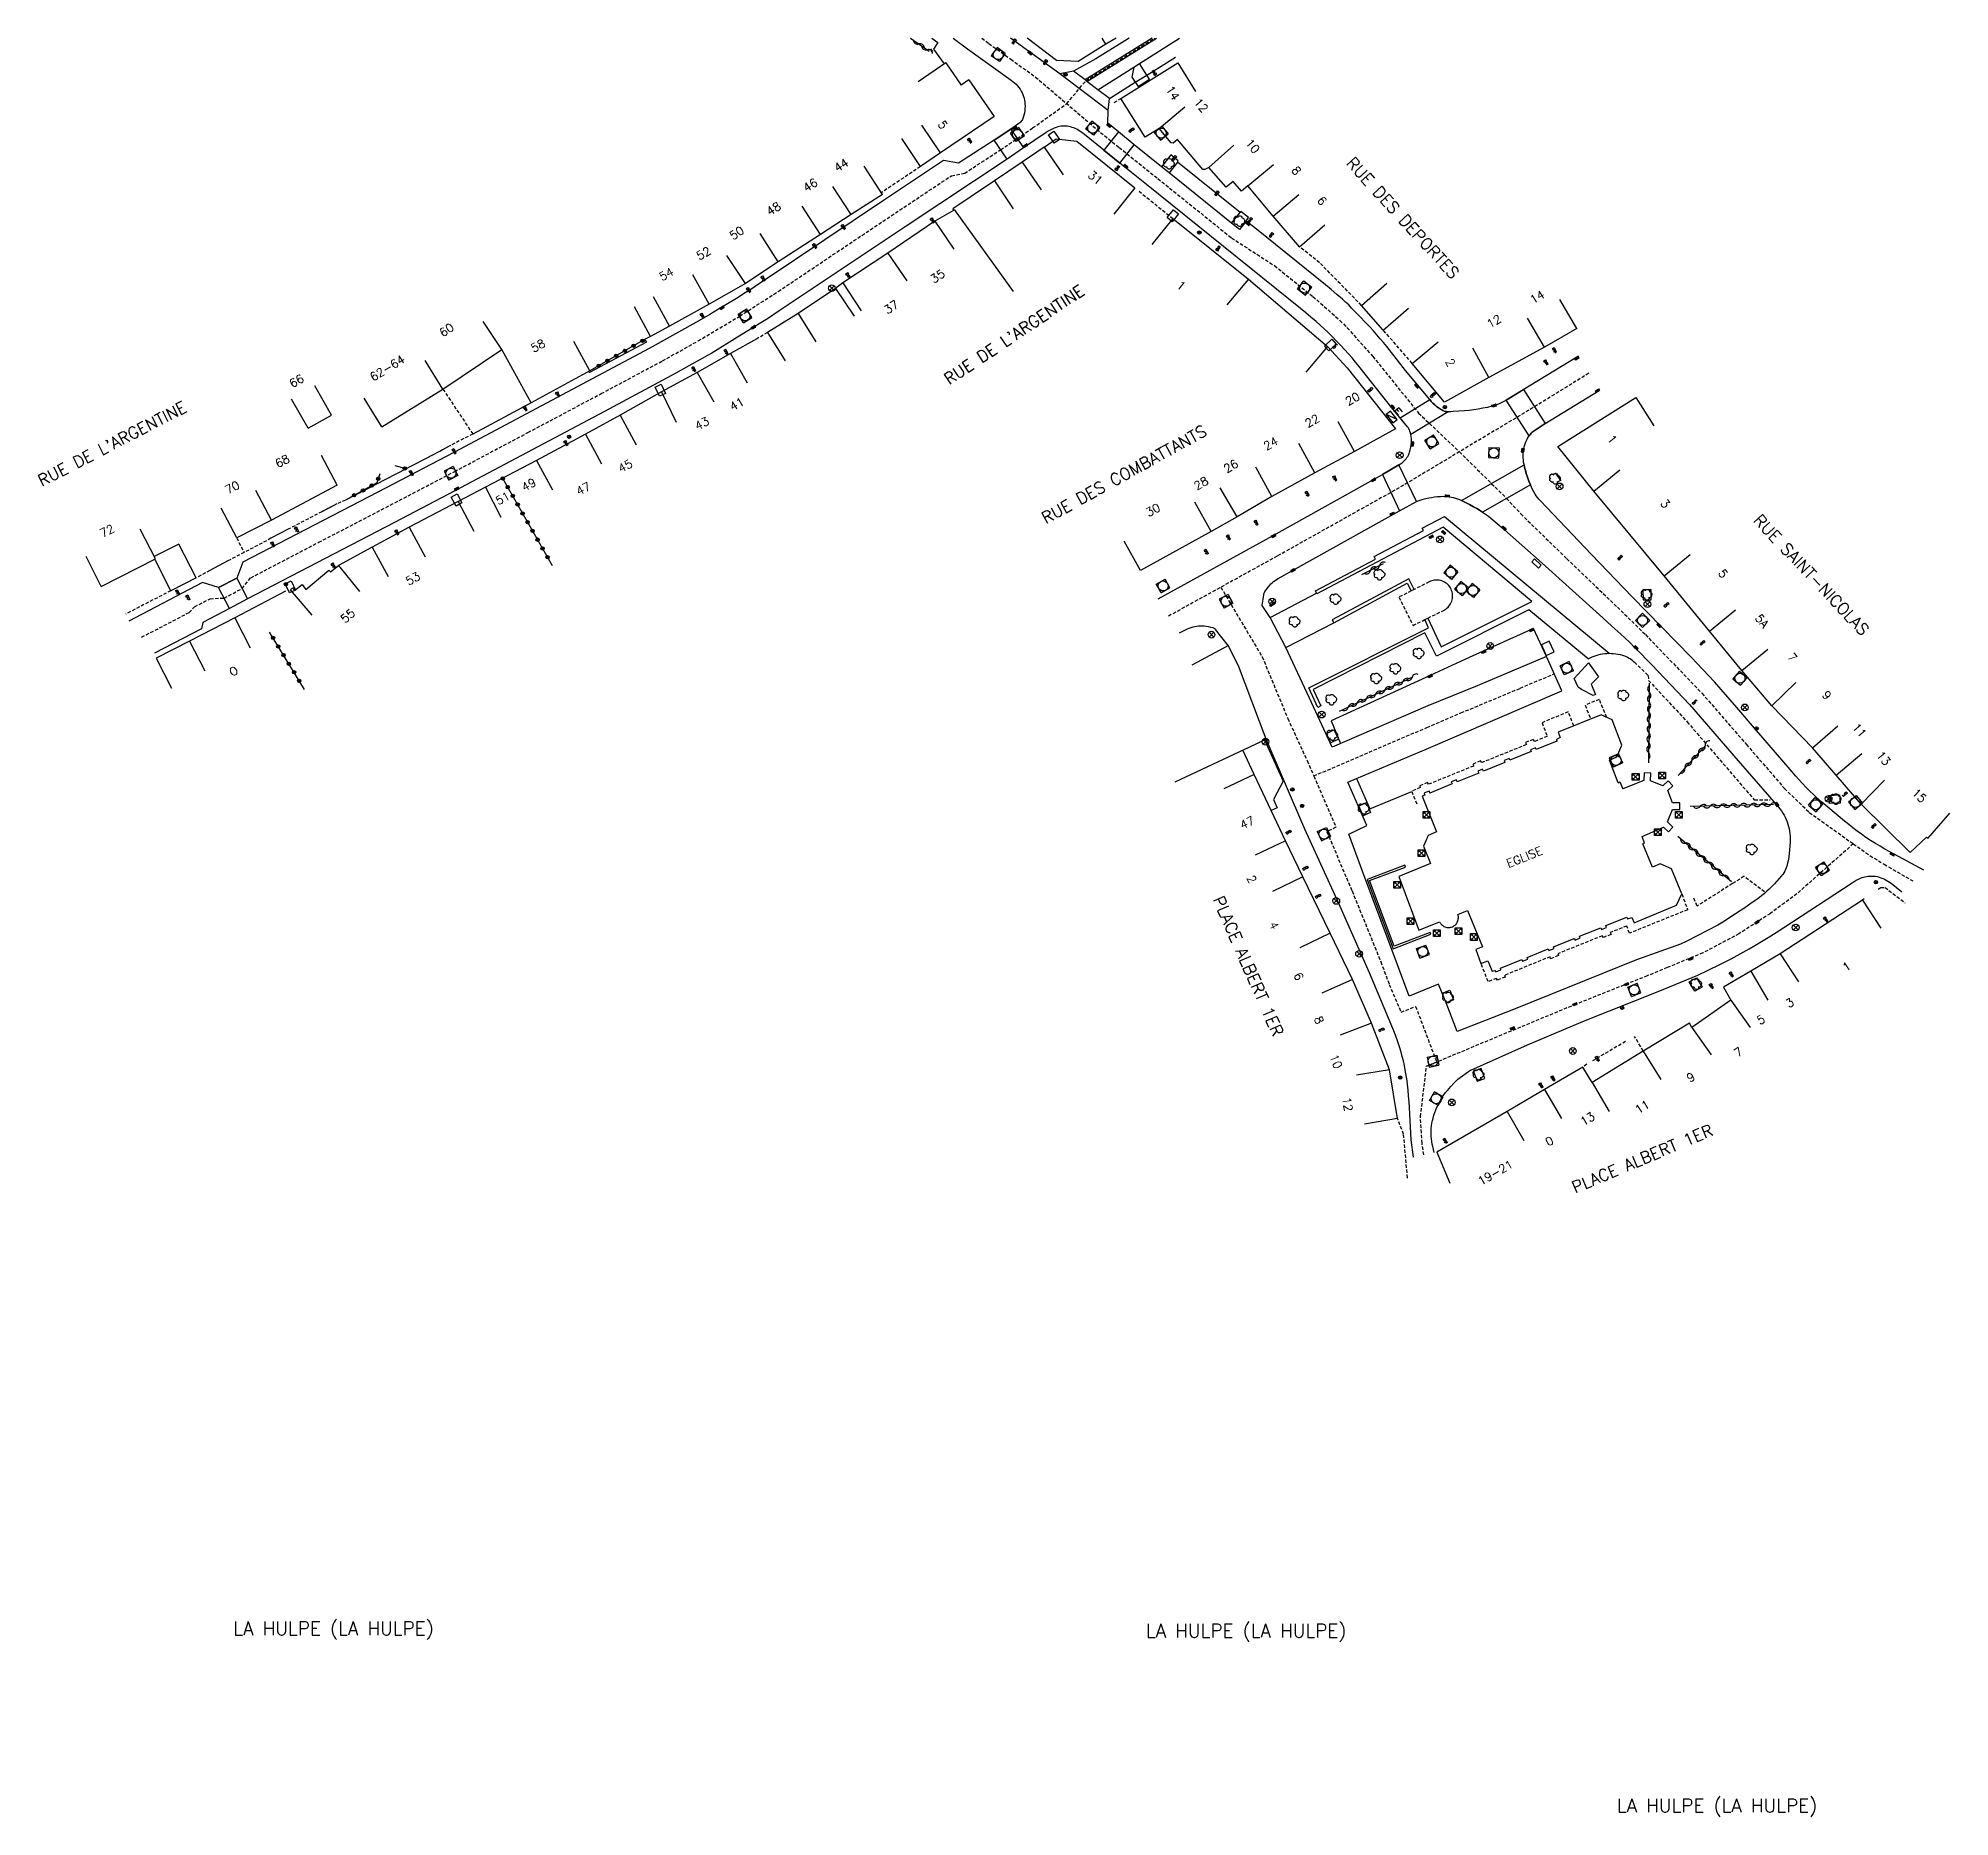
# Model space of a CAD drawing. Header units: millimetres. Extents: x 158294 to 159000, y 157011 to 158000.
# Drawn here: x 158374.8 to 158659.4, y 157735.1 to 158000 of the extents above; entities that cross this region are included whole.
import ezdxf
from ezdxf.enums import TextEntityAlignment as Align

# ---------------------------------------------------------------- set-up
doc = ezdxf.new("R2010")
doc.units = ezdxf.units.MM
doc.linetypes.add('DASHED', pattern=[0.75, 0.5, -0.25])
doc.layers.get('0').update_dxf_attribs({"linetype": 'CONTINUOUS'})
for name, color, linetype in [('W0001', 6, 'DASHED'), ('W0003', 5, 'CONTINUOUS'), ('W0004', 5, 'CONTINUOUS'), ('W0006', 2, 'CONTINUOUS'), ('W0008', 7, 'CONTINUOUS'), ('W0014', 7, 'CONTINUOUS'), ('W0020', 2, 'CONTINUOUS'), ('W0100', 7, 'CONTINUOUS'), ('W0101', 7, 'CONTINUOUS'), ('W0103', 1, 'CONTINUOUS'), ('W0105', 7, 'CONTINUOUS'), ('W0112', 1, 'DASHED'), ('W0300', 7, 'CONTINUOUS'), ('W0310', 3, 'CONTINUOUS'), ('W0322', 7, 'CONTINUOUS'), ('W0323', 7, 'CONTINUOUS'), ('W0400', 7, 'CONTINUOUS'), ('W0420', 7, 'CONTINUOUS'), ('W0421', 7, 'CONTINUOUS'), ('W0424', 7, 'CONTINUOUS'), ('W0425', 7, 'CONTINUOUS'), ('W0430', 7, 'CONTINUOUS'), ('W0469', 7, 'CONTINUOUS'), ('W0492', 7, 'CONTINUOUS'), ('W0856', 7, 'CONTINUOUS'), ('W0980', 7, 'CONTINUOUS'), ('W0984', 7, 'CONTINUOUS'), ('W0989', 7, 'CONTINUOUS'), ('W0991', 7, 'CONTINUOUS'), ('W1102', 7, 'CONTINUOUS'), ('W1337', 1, 'CONTINUOUS'), ('W1338', 7, 'CONTINUOUS'), ('W1471', 7, 'CONTINUOUS')]:
    doc.layers.add(name, color=color, linetype=linetype)
doc.styles.get("Standard").update_dxf_attribs({"font": 'romans.shx', "width": 0.85})

msp = doc.modelspace()

# ---------------------------------------------------------------- texts
at = {"layer": 'W0980'}
for p in [(158403.82, 157763.12), (158539.71, 157762.78)]:
    msp.add_text('LA HULPE (LA HULPE)', height=2, dxfattribs=at).set_placement(p, align=Align.MIDDLE_LEFT)
msp.add_text('LA HULPE (LA HULPE)', height=2, dxfattribs=at).set_placement((158624.74, 157736.58), align=Align.MIDDLE)
at = {"layer": 'W0984'}
msp.add_text('EGLISE', height=1.25, rotation=21.8825, dxfattribs=at).set_placement((158596.07, 157878.02), align=Align.MIDDLE_CENTER)
at = {"layer": 'W0989'}
for s, rotation, p in [('RUE DES DEPORTES', 312.442, (158570.05, 157981.89)), ("RUE DE L'ARGENTINE", 33.8836, (158509.9, 157949.01)), ("RUE DE L'ARGENTINE", 27.4177, (158374.91, 157933.96)), ('RUE DES COMBATTANTS', 28.8807, (158524.38, 157928.38)), ('RUE SAINT-NICOLAS', 313.3634, (158630.67, 157928.66)), ('PLACE ALBERT 1ER', 293.6844, (158550.43, 157872.07)), ('PLACE ALBERT 1ER', 22.9178, (158603.26, 157828.72))]:
    msp.add_text(s, height=1.75, rotation=rotation, dxfattribs=at).set_placement(p, align=Align.MIDDLE_LEFT)
at = {"layer": 'W0991'}
for s, rotation, p in [('14', 301.9731, (158543.73, 157991.85)), ('12', 310.0711, (158547.92, 157990.01)), ('5', 304.664, (158509.47, 157987.1)), ('10', 309.9735, (158555.6, 157983.93)), ('44', 33.0098, (158494.34, 157981.1)), ('31', 321.1136, (158532.17, 157979.23)), ('8', 309.9735, (158562.11, 157980.27)), ('46', 32.7482, (158489.73, 157978.12)), ('48', 32.9654, (158484.28, 157974.6)), ('6', 310.5991, (158565.93, 157975.77)), ('50', 33.6432, (158478.78, 157970.99)), ('52', 29.4543, (158473.84, 157967.96)), ('54', 29.145, (158468.3, 157964.85)), ('35', 34.0546, (158508.69, 157964.55)), ('1', 321.2608, (158544.97, 157963.16)), ('37', 33.3741, (158501.79, 157959.95)), ('14', 30.3023, (158597.97, 157961.45)), ('60', 33.9044, (158435.58, 157956.54)), ('12', 28.6421, (158591.53, 157957.84)), ('58', 28.7654, (158449.19, 157954.2)), ('62-64', 31.6242, (158426.75, 157950.86)), ('2', 299.1634, (158585.05, 157951.68)), ('66', 29.7873, (158413.24, 157948.95)), ('41', 29.6206, (158478.8, 157945.5)), ('20', 28.552, (158570.47, 157946.29)), ('43', 28.5356, (158473.6, 157942.61)), ('22', 28.7457, (158564.46, 157943.01)), ('24', 28.7457, (158558.3, 157939.63)), ('1', 309.1376, (158609.14, 157940.27)), ('68', 27.9727, (158411.12, 157937.01)), ('45', 28.7576, (158462.18, 157936.27)), ('28', 29.3512, (158547.92, 157933.7)), ('26', 30.4768, (158552.36, 157936.27)), ('70', 27.3801, (158403.67, 157933.09)), ('51', 28.1327, (158443.94, 157931.47)), ('49', 28.1327, (158447.82, 157933.51)), ('47', 28.1327, (158455.94, 157932.89)), ('30', 28.9733, (158540.76, 157929.73)), ('3', 309.6786, (158617.05, 157930.67)), ('72', 27.0516, (158385.01, 157926.61)), ('53', 28.2439, (158430.56, 157919.51)), ('5', 309.2311, (158625.65, 157920.24)), ('55', 40.187, (158420.87, 157913.96)), ('5A', 309.5262, (158631.44, 157913.19)), ('O', 27.1905, (158403.87, 157905.7)), ('7', 310.118, (158635.96, 157907.76)), ('9', 314.1623, (158641.1, 157902.13)), ('11', 310.9996, (158645.96, 157896.91)), ('13', 310.612, (158649.55, 157892.74)), ('15', 315.4643, (158654.87, 157887.19)), ('47', 24.3202, (158554.78, 157883.15)), ('2', 295.6234, (158555.47, 157874.73)), ('4', 295.8084, (158558.79, 157867.84)), ('6', 295.8084, (158562.46, 157860.24)), ('1', 33.2249, (158644.04, 157861.7)), ('3', 30.4408, (158635.59, 157856.32)), ('8', 293.775, (158565.48, 157853.73)), ('5', 30.3074, (158631.28, 157853.79)), ('7', 35.0785, (158627.94, 157848.96)), ('10', 290.9324, (158568.02, 157847.57)), ('9', 31.2402, (158620.84, 157845.22)), ('12', 279.4007, (158569.74, 157841.2)), ('11', 31.6561, (158613.61, 157840.8)), ('13', 30.4341, (158605.46, 157839.02)), ('0', 30.3427, (158599.8, 157835.7)), ('19-21', 30.1031, (158591.76, 157831.02))]:
    msp.add_text(s, height=1.25, rotation=rotation, dxfattribs=at).set_placement(p, align=Align.MIDDLE_CENTER)

# ---------------------------------------------------------------- blocks, each defined once
blk = doc.blocks.new('T400')
for p, q in [((-0.15, 0.3), (0.15, 0.3)), ((-0.15, -0.25), (-0.15, 0.3)), ((-0.15, 0.15), (0.15, 0.15)), ((-0.15, 0), (0.15, 0)), ((0.15, 0.3), (0.15, -0.25)), ((-0.15, -0.15), (0.15, -0.15)), ((-0.15, -0.25), (-0.15, -0.3)), ((-0.15, -0.3), (0.15, -0.3)), ((0.15, -0.3), (0.15, -0.25))]:
    blk.add_line(p, q)
blk = doc.blocks.new('T425')
for p, q in [((-0.15, 0.6), (0.15, 0.6)), ((-0.15, 0.6), (-0.15, 0.3)), ((-0.15, 0.3), (0.15, 0.3)), ((-0.15, 0.15), (0.15, 0.15)), ((-0.15, -0.15), (-0.15, 0.15)), ((0, 0.45), (0.15, 0.45)), ((0.15, 0.45), (0.15, 0.3)), ((0.15, 0.15), (0.15, -0.15)), ((0.15, -0.15), (-0.15, -0.15))]:
    blk.add_line(p, q)
blk.add_ellipse((0, 0), major_axis=(-0.106, 0.106), ratio=1, start_param=3.926991, end_param=10.210176)
blk = doc.blocks.new('T420')
for p, q in [((0.75, 0.75), (-0.75, 0.75)), ((-0.75, 0.75), (-0.75, -0.75)), ((0.75, 0.75), (0.75, -0.75)), ((0.75, -0.75), (-0.75, -0.75))]:
    blk.add_line(p, q)
blk.add_ellipse((0, 0), major_axis=(-0.53, 0.53), ratio=1, start_param=3.926991, end_param=10.210176)
blk = doc.blocks.new('T300')
for p, q in [((-0.8, 0.51), (-0.86, 0.34)), ((-0.86, 0.34), (-0.86, 0.17)), ((-0.86, 0.17), (-0.74, 0.06)), ((-0.69, 0.63), (-0.8, 0.51)), ((-0.8, -0.06), (-0.74, 0.06)), ((-0.74, 0.06), (-0.69, 0.11)), ((-0.57, 0.69), (-0.69, 0.63)), ((-0.46, 0.69), (-0.57, 0.69)), ((-0.29, 0.63), (-0.46, 0.69)), ((-0.29, 0.63), (-0.17, 0.74)), ((-0.23, 0.57), (-0.29, 0.63)), ((-0.17, 0.74), (-0.06, 0.8)), ((-0.06, 0.8), (0.06, 0.8)), ((0.06, 0.8), (0.23, 0.74)), ((0.23, 0.74), (0.34, 0.63)), ((0.34, 0.63), (0.4, 0.51)), ((0.46, 0.46), (0.34, 0.46)), ((0.4, 0.51), (0.4, 0.46)), ((0.57, 0.4), (0.46, 0.46)), ((0.57, 0.4), (0.69, 0.29)), ((0.69, 0.29), (0.74, 0.17)), ((0.74, 0.06), (0.69, -0.17)), ((0.74, 0.17), (0.74, 0.06)), ((-0.8, -0.17), (-0.8, -0.06)), ((-0.8, -0.23), (-0.8, -0.17)), ((-0.74, -0.34), (-0.8, -0.23)), ((-0.69, -0.4), (-0.74, -0.34)), ((-0.51, -0.46), (-0.69, -0.4)), ((-0.4, -0.46), (-0.51, -0.46)), ((-0.4, -0.46), (-0.34, -0.46)), ((-0.34, -0.46), (-0.34, -0.4)), ((-0.34, -0.51), (-0.34, -0.46)), ((-0.29, -0.63), (-0.34, -0.51)), ((-0.17, -0.74), (-0.29, -0.63)), ((-0.06, -0.8), (-0.17, -0.74)), ((0.06, -0.8), (-0.06, -0.8)), ((0.17, -0.74), (0.06, -0.8)), ((0.23, -0.69), (0.17, -0.74)), ((0.29, -0.46), (0.23, -0.46)), ((0.29, -0.63), (0.23, -0.69)), ((0.46, -0.4), (0.29, -0.46)), ((0.34, -0.51), (0.29, -0.63)), ((0.34, -0.51), (0.34, -0.46)), ((0.57, -0.34), (0.46, -0.4)), ((0.63, -0.29), (0.57, -0.34)), ((0.69, -0.17), (0.63, -0.29))]:
    blk.add_line(p, q)
blk = doc.blocks.new('T469')
at = {"color": 0, "linetype": 'Continuous', "flags": 128}
for points in [[(-0.35, 0.35), (0.35, -0.35)], [(-0.35, -0.35), (0.35, 0.35)]]:
    blk.add_lwpolyline(points, dxfattribs=at)
at = {"color": 0, "linetype": 'Continuous'}
blk.add_circle((0, 0), 0.5, dxfattribs=at)
blk = doc.blocks.new('T424')
for p, q in [((-0.15, 0.61), (0.15, 0.61)), ((-0.15, 0.31), (-0.15, 0.61)), ((0, 0.46), (-0.15, 0.46)), ((0.15, 0.31), (-0.15, 0.31)), ((-0.15, 0.16), (0.15, 0.16)), ((-0.15, -0.14), (-0.15, 0.16)), ((0.15, 0.16), (0.15, -0.14)), ((0.15, -0.14), (-0.15, -0.14))]:
    blk.add_line(p, q)
blk.add_ellipse((0, 0.01), major_axis=(-0.106, 0.106), ratio=1, start_param=3.926991, end_param=10.210176)
blk = doc.blocks.new('T856')
for p, q in [((-0.125, 0), (0.125, 0)), ((0, 0.125), (0, -0.125))]:
    blk.add_line(p, q)
blk.add_ellipse((0, 0), major_axis=(-0.177, 0.177), ratio=1, start_param=3.9269908, end_param=10.2101761)
blk = doc.blocks.new('T1471')
at = {"color": 0, "linetype": 'Continuous', "flags": 128}
blk.add_lwpolyline([(-0.75, -0.5), (-0.75, 0.5), (0.75, 0.5), (0.75, -0.5), (-0.75, -0.5)], dxfattribs=at)
blk = doc.blocks.new('T430')
at = {"flags": 128}
for points in [[(0.8, 0.8), (-0.8, 0.8)], [(-0.8, 0.8), (-0.8, 0)], [(0.8, 0.8), (-0.8, 0)], [(-0.8, 0), (0.8, 0)], [(-0.4, 2.1), (0.4, 2.1)], [(-0.4, 2.1), (-0.4, 1.3)], [(-0.4, 1.7), (0, 1.7)], [(-0.4, 1.3), (0.4, 1.3)], [(0.8, 0), (0.8, 0.8)]]:
    blk.add_lwpolyline(points, dxfattribs=at)
blk = doc.blocks.new('T492')
for p, q in [((0, 0), (0, 1)), ((0, 1), (1, 1)), ((1, 1), (1, 0)), ((1, 0), (0, 0))]:
    blk.add_line(p, q)
at = {"flags": 128}
for points in [[(0.85, 0.15), (0.15, 0.85)], [(0.15, 0.15), (0.85, 0.85)]]:
    blk.add_lwpolyline(points, dxfattribs=at)
blk.add_ellipse((0.5, 0.5), major_axis=(-0.354, 0.354), ratio=1, start_param=3.926991, end_param=10.210176)
blk = doc.blocks.new('t310o')
at = {"color": 0, "linetype": 'Continuous'}
for centre, start, end in [((-0.5, 0.38), 216.8699, 323.1304), ((0.5, -0.37), 36.8699, 143.1303)]:
    blk.add_arc(centre, 0.625, start, end, dxfattribs=at)
blk = doc.blocks.new('t322o')
at = {"color": 0, "linetype": 'Continuous'}
for radius in [0.25, 0.15]:
    blk.add_circle((0, 0), radius, dxfattribs=at)
blk = doc.blocks.new('t323o')
at = {"color": 0, "linetype": 'Continuous'}
for radius in [0.25, 0.15]:
    blk.add_circle((0, 0), radius, dxfattribs=at)

# ---------------------------------------------------------------- linework, layer by layer
at = {"layer": 'W0001'}
for points in [[(158390.17, 157910.77), (158397.23, 157914.45), (158398.06, 157915.3), (158400.37, 157916.51), (158402.45, 157916.6), (158405.14, 157918.03), (158406.42, 157919.64), (158416.54, 157924.91), (158426.53, 157930.1), (158436.78, 157935.46), (158447.69, 157941.26), (158458.61, 157947.06), (158467.73, 157951.94), (158473.03, 157954.9), (158479.22, 157958.6), (158484.96, 157962.28), (158502.41, 157973.97), (158510.76, 157979.52), (158512.72, 157979.89), (158518.07, 157983.39), (158522.84, 157986.63), (158527.92, 157990.25), (158530.77, 157993.67), (158541.01, 158000)], [(158515.27, 158000), (158516.32, 157999.21), (158519.58, 157996.88), (158523.26, 157994.22), (158532.95, 157985.96), (158535.72, 157983.72), (158541.49, 157979.09), (158552.46, 157970.25), (158558.85, 157966.12), (158564.58, 157961.5), (158568.6, 157957.97), (158569.67, 157956.86), (158573.49, 157952.6), (158580.31, 157944.15), (158586.39, 157938.39), (158593.4, 157931.45), (158595.52, 157929.15), (158602.39, 157922.45), (158609.92, 157915.24), (158614.09, 157911.15), (158622.5, 157902.43), (158629.12, 157894.79), (158634.8, 157888.23), (158638.49, 157884.67), (158645.04, 157880), (158647.51, 157878.24), (158649.62, 157876.94), (158653.91, 157874.47)], [(158605.66, 157950.08), (158596.72, 157944.58), (158577.42, 157933.03), (158559.24, 157922.84), (158543.08, 157913.92)], [(158550.86, 157918.21), (158557.01, 157907.87), (158560.84, 157898.65), (158563.71, 157892.38), (158564.69, 157890.1), (158568, 157882.46), (158566.64, 157881.8), (158570.41, 157872.97), (158574.68, 157862.42), (158575.95, 157859.04), (158577.71, 157854.9), (158579.87, 157855.78), (158583, 157847.48)], [(158564.69, 157890.1), (158581.56, 157897.33), (158586.62, 157899.49), (158595.44, 157903.17), (158600.5, 157905.33)], [(158645.04, 157880), (158636.63, 157872.54), (158632.69, 157869.62), (158628.01, 157866.58), (158622.64, 157863.73), (158617.32, 157861.55), (158614.37, 157860.33), (158603.76, 157856.11), (158595.48, 157852.68), (158581.49, 157846.85), (158583, 157847.48)], [(158581.09, 157833.65), (158580.82, 157835.4), (158580.72, 157836.94), (158580.59, 157839.35), (158581.49, 157846.85)]]:
    msp.add_lwpolyline(points, dxfattribs=at)
at = {"layer": 'W0003'}
msp.add_lwpolyline([(158540.64, 158000), (158530.64, 157993.78), (158530.91, 157993.57), (158541.26, 158000)], dxfattribs=at)
at = {"layer": 'W0004'}
msp.add_lwpolyline([(158578.37, 157876.51), (158578.26, 157876.79), (158572.63, 157874.69), (158576.5, 157864.37), (158582.12, 157866.51), (158582.02, 157866.78), (158576.67, 157864.75), (158573.01, 157874.52)], close=True, dxfattribs=at)
at = {"layer": 'W0006'}
for points in [[(158532.56, 157992.31), (158537.91, 157995.71), (158538.77, 157996.24), (158544.72, 158000)], [(158537.91, 157995.71), (158537.62, 157994.2), (158538.54, 157992.83), (158540.23, 157993.88), (158539.84, 157994.5), (158538.77, 157996.24)], [(158552.46, 157972.46), (158553.72, 157974.02), (158544.4, 157981.56), (158543.17, 157979.96)], [(158599.35, 157907.9), (158597.41, 157912.09), (158587.84, 157907.73), (158581.39, 157904.78), (158567.28, 157898.32), (158568.69, 157894.94)], [(158571.08, 157889.74), (158573.05, 157885.21), (158579.29, 157887.81)]]:
    msp.add_lwpolyline(points, dxfattribs=at)
at = {"layer": 'W0008'}
for points in [[(158511.02, 158000), (158513.13, 157998.41), (158519.65, 157993.76), (158519.9, 157993.57), (158520.14, 157993.36), (158520.37, 157993.14), (158520.58, 157992.9), (158520.78, 157992.65), (158520.97, 157992.39), (158521.14, 157992.12), (158521.27, 157991.87), (158521.39, 157991.61), (158521.49, 157991.34), (158521.57, 157991.07), (158521.63, 157990.79), (158521.67, 157990.5), (158521.7, 157990.22), (158521.71, 157989.87), (158521.69, 157989.53), (158521.66, 157989.19), (158521.61, 157988.85), (158521.53, 157988.52), (158521.44, 157988.19), (158521.39, 157988.04), (158521.32, 157987.89), (158521.24, 157987.76), (158521.15, 157987.63), (158521.04, 157987.51), (158520.93, 157987.41), (158520.8, 157987.31), (158519.58, 157986.45), (158517.11, 157984.82), (158511.82, 157981.4), (158509.57, 157981.77), (158500.8, 157975.93), (158483.03, 157964), (158482.04, 157963.34), (158481.04, 157962.69), (158480.03, 157962.05), (158478.72, 157961.23), (158477.4, 157960.42), (158476.07, 157959.62), (158474.79, 157958.85), (158473.49, 157958.1), (158472.26, 157957.39), (158471.02, 157956.7), (158465.75, 157953.76), (158458.11, 157949.71), (158436.76, 157938.34), (158425.23, 157932.31), (158405.24, 157921.94), (158404.34, 157919.59), (158401.63, 157918.16), (158399.24, 157918.91), (158388.26, 157913.18)], [(158537.21, 158000), (158532.25, 157996.92), (158528.91, 157995.08), (158526.87, 157994.68), (158519.53, 158000)], [(158604.1, 157952.62), (158593.36, 157946.08), (158593.02, 157945.89), (158592.68, 157945.71), (158592.32, 157945.55), (158591.96, 157945.41), (158591.59, 157945.28), (158591.21, 157945.17), (158590.55, 157945.01), (158589.88, 157944.87), (158589.2, 157944.74), (158588.52, 157944.64), (158587.84, 157944.55), (158587.16, 157944.48), (158586.32, 157944.42), (158585.48, 157944.37), (158585.09, 157944.36), (158584.69, 157944.36), (158584.49, 157944.38), (158584.3, 157944.41), (158584.11, 157944.46), (158583.92, 157944.53), (158583.75, 157944.62), (158583.58, 157944.72), (158583.28, 157944.92), (158582.99, 157945.15), (158582.72, 157945.38), (158582.45, 157945.63), (158582.2, 157945.89), (158581.96, 157946.17), (158578.35, 157950.52), (158575.56, 157954.06), (158575.09, 157954.65), (158574.6, 157955.24), (158574.1, 157955.82), (158573.58, 157956.41), (158573.04, 157957), (158572.5, 157957.57), (158571.47, 157958.64), (158570.34, 157959.81), (158569.9, 157960.26), (158569.44, 157960.69), (158568.98, 157961.11), (158568.14, 157961.84), (158567.29, 157962.56), (158566.44, 157963.26), (158556.17, 157971.54), (158554.64, 157972.74), (158553.65, 157971.51), (158552.46, 157972.46), (158543.17, 157979.96), (158542.01, 157980.86), (158537.98, 157984.13), (158535.61, 157986.04), (158534.02, 157987.35), (158534.09, 157989.22), (158534.27, 157991.02), (158538.12, 157993.46), (158539.84, 157994.5), (158544.13, 157997.17)], [(158541.51, 157916.48), (158559.09, 157926.17), (158574.94, 157935.03), (158577.39, 157936.45), (158577.62, 157936.6), (158577.84, 157936.76), (158578.06, 157936.94), (158578.26, 157937.13), (158578.44, 157937.34), (158578.58, 157937.52), (158578.7, 157937.71), (158578.81, 157937.91), (158578.9, 157938.12), (158578.97, 157938.34), (158579.06, 157938.7), (158579.14, 157939.07), (158579.19, 157939.44), (158579.23, 157939.81), (158579.24, 157940.1), (158579.23, 157940.39), (158579.2, 157940.68), (158579.16, 157940.97), (158579.1, 157941.21), (158579.03, 157941.44), (158578.94, 157941.67), (158578.86, 157941.83), (158578.77, 157941.99), (158578.66, 157942.13), (158576.54, 157944.7), (158571.42, 157951.14), (158570.91, 157951.76), (158570.4, 157952.38), (158569.87, 157952.98), (158569.34, 157953.58), (158568.73, 157954.23), (158568.11, 157954.88), (158567.48, 157955.51), (158566.85, 157956.14), (158566.26, 157956.7), (158565.66, 157957.25), (158565.05, 157957.79), (158564.28, 157958.46), (158563.5, 157959.11), (158562.72, 157959.75), (158539.81, 157978.22), (158535.82, 157981.41), (158533.45, 157983.33), (158530.3, 157985.88), (158529.63, 157986.3), (158529.42, 157986.43), (158529.19, 157986.54), (158528.96, 157986.64), (158528.73, 157986.72), (158528.48, 157986.79), (158528.24, 157986.85), (158527.99, 157986.89), (158527.74, 157986.91), (158527.49, 157986.92), (158527.26, 157986.91), (158527.03, 157986.89), (158526.81, 157986.84), (158526.58, 157986.79), (158526.36, 157986.72), (158526.05, 157986.59), (158525.74, 157986.45), (158525.45, 157986.3), (158525.15, 157986.13), (158524.87, 157985.95), (158521.49, 157983.67), (158519.03, 157981.97), (158504.03, 157972.01), (158486.89, 157960.56), (158485.12, 157959.38), (158483.34, 157958.2), (158482.85, 157957.89), (158482.36, 157957.58), (158478.89, 157955.45), (158475.05, 157953.1), (158474.35, 157952.68), (158473.64, 157952.28), (158471.67, 157951.19), (158469.7, 157950.12), (158459.1, 157944.41), (158436.79, 157932.58), (158427.84, 157927.88), (158405.93, 157916.47), (158403.27, 157915.04), (158399.29, 157912.97), (158399.08, 157912.01), (158392.07, 157908.37)], [(158655.56, 157876.09), (158650.48, 157878.81), (158649.75, 157879.21), (158649.04, 157879.63), (158648.33, 157880.06), (158647.62, 157880.5), (158646.93, 157880.95), (158646.27, 157881.41), (158645.62, 157881.88), (158644.98, 157882.36), (158644.35, 157882.86), (158643.73, 157883.37), (158642.49, 157884.41), (158641.25, 157885.45), (158640.37, 157886.21), (158639.5, 157886.96), (158639.04, 157887.37), (158638.6, 157887.79), (158638.17, 157888.23), (158637.31, 157889.15), (158636.46, 157890.09), (158635.63, 157891.04), (158630.32, 157897.2), (158627.68, 157900.29), (158624.37, 157904.11), (158620.88, 157907.8), (158612.11, 157916.8), (158606.06, 157923.09), (158598.4, 157931.13), (158598.2, 157931.35), (158598.01, 157931.59), (158597.83, 157931.83), (158597.67, 157932.08), (158597.47, 157932.42), (158597.29, 157932.77), (158597.12, 157933.12), (158596.96, 157933.48), (158596.74, 157934.04), (158596.54, 157934.6), (158596.35, 157935.17), (158596.22, 157935.61), (158596.1, 157936.06), (158596.01, 157936.51), (158595.95, 157936.84), (158595.91, 157937.17), (158595.89, 157937.51), (158595.89, 157937.84), (158595.9, 157938.18), (158595.93, 157938.51), (158595.98, 157938.84), (158596.04, 157939.14), (158596.12, 157939.43), (158596.22, 157939.71), (158596.33, 157939.99), (158596.46, 157940.26), (158596.6, 157940.53), (158596.76, 157940.78), (158596.86, 157940.92), (158596.96, 157941.04), (158597.08, 157941.16), (158597.21, 157941.29), (158597.36, 157941.4), (158597.51, 157941.51), (158599.17, 157942.61), (158607.22, 157947.53)], [(158580.01, 157930.99), (158580.55, 157931.19), (158580.97, 157931.32), (158581.39, 157931.43), (158581.82, 157931.52), (158582.24, 157931.6), (158582.68, 157931.66), (158583.11, 157931.71), (158583.55, 157931.74), (158583.98, 157931.76), (158584.3, 157931.75), (158584.61, 157931.73), (158584.92, 157931.69), (158585.22, 157931.64), (158585.53, 157931.57), (158585.83, 157931.49), (158586.12, 157931.39), (158586.41, 157931.27), (158586.7, 157931.14), (158587.31, 157930.83), (158587.91, 157930.52), (158588.51, 157930.19), (158588.96, 157929.94), (158589.4, 157929.68), (158589.84, 157929.41), (158590.14, 157929.22), (158590.43, 157929.01), (158590.71, 157928.79), (158591.36, 157928.26), (158592, 157927.73), (158592.64, 157927.18), (158598.72, 157921.82), (158607.73, 157913.67), (158609.08, 157912.44), (158610.43, 157911.21), (158611.07, 157910.61), (158611.7, 157910.01), (158612.57, 157909.16), (158613.43, 157908.3), (158614.24, 157907.47), (158615.04, 157906.64), (158620.63, 157900.75), (158627.92, 157892.37), (158632.54, 157887), (158633.88, 157885.46), (158634.11, 157885.18), (158634.33, 157884.89), (158634.54, 157884.58), (158634.73, 157884.27), (158634.9, 157883.94), (158635.05, 157883.61), (158635.19, 157883.27), (158635.31, 157882.93), (158635.41, 157882.58), (158635.49, 157882.23), (158635.56, 157881.87), (158635.61, 157881.52), (158635.63, 157881.15), (158635.64, 157880.79), (158635.63, 157880.24), (158635.61, 157879.68), (158635.56, 157879.12), (158635.5, 157878.57), (158635.42, 157878.02), (158635.32, 157877.47), (158635.21, 157876.93), (158635.14, 157876.66), (158635.05, 157876.4), (158634.95, 157876.15), (158634.83, 157875.91), (158634.69, 157875.67), (158634.54, 157875.44), (158634.37, 157875.23), (158634.02, 157874.82), (158633.66, 157874.41), (158633.29, 157874.02), (158632.92, 157873.64), (158632.53, 157873.26), (158632.17, 157872.93), (158631.81, 157872.61), (158631.44, 157872.31), (158631.06, 157872.01), (158630.67, 157871.72), (158629.85, 157871.14), (158629.03, 157870.57), (158627.33, 157869.44), (158625.62, 157868.32), (158625.38, 157868.17), (158625.13, 157868.02), (158624.88, 157867.89), (158623.34, 157867.08), (158621.78, 157866.28), (158620.23, 157865.49), (158619.33, 157865.04), (158612.74, 157862.69), (158602.41, 157858.54), (158594.42, 157855.31), (158586.05, 157852.05), (158584.4, 157856.3), (158583.83, 157857.73), (158583.25, 157859.08), (158578.93, 157857.32), (158576.37, 157864.08), (158572.37, 157874.85), (158569.91, 157881.41), (158572.62, 157882.72), (158569.78, 157889.16), (158571.08, 157889.74), (158581.43, 157894.11), (158601.66, 157902.76), (158599.35, 157907.9), (158589.05, 157903.54), (158581.69, 157900.55), (158567.43, 157894.4), (158564.05, 157901.71), (158560.55, 157909.25), (158558.22, 157913.7), (158557.02, 157915.47), (158557.26, 157917.08), (158557.28, 157917.21), (158557.32, 157917.33), (158557.37, 157917.45), (158557.43, 157917.56), (158557.6, 157917.81), (158557.77, 157918.05), (158557.96, 157918.29), (158558.15, 157918.51), (158558.33, 157918.7), (158558.52, 157918.88), (158558.72, 157919.05), (158558.94, 157919.21), (158559.16, 157919.36), (158559.4, 157919.5), (158577.45, 157929.61), (158580.01, 157930.99)], [(158579.53, 157833.31), (158579.2, 157835.9), (158578.94, 157840.71), (158578.89, 157841.57), (158578.83, 157842.43), (158578.75, 157843.28), (158578.66, 157844.14), (158578.6, 157844.68), (158578.52, 157845.23), (158578.43, 157845.77), (158578.33, 157846.31), (158578.2, 157846.97), (158578.04, 157847.64), (158577.88, 157848.3), (158577.7, 157848.96), (158577.52, 157849.61), (158577.33, 157850.19), (158577.14, 157850.77), (158576.94, 157851.34), (158576.72, 157851.91), (158576.49, 157852.47), (158572.98, 157860.75), (158568.45, 157871.09), (158563.38, 157882.19), (158557.63, 157895.6), (158553.47, 157906.5), (158551.97, 157909.54), (158550.07, 157911.92), (158550, 157912), (158549.91, 157912.06), (158549.82, 157912.12), (158549.72, 157912.15), (158549.38, 157912.24), (158549.04, 157912.32), (158548.7, 157912.37), (158548.36, 157912.41), (158548.09, 157912.43), (158547.81, 157912.43), (158547.54, 157912.42), (158547.27, 157912.39), (158547, 157912.34), (158546.7, 157912.27), (158546.4, 157912.18), (158546.11, 157912.08), (158545.83, 157911.97), (158545.55, 157911.83), (158544.64, 157911.37)], [(158582.65, 157833.99), (158582.43, 157834.89), (158582.34, 157835.27), (158582.28, 157835.65), (158582.23, 157836.04), (158582.19, 157836.43), (158582.18, 157836.82), (158582.18, 157837.21), (158582.2, 157837.6), (158582.24, 157837.99), (158582.3, 157838.37), (158582.37, 157838.76), (158582.46, 157839.14), (158582.57, 157839.55), (158582.71, 157839.95), (158582.86, 157840.35), (158583.02, 157840.74), (158583.2, 157841.13), (158583.4, 157841.51), (158583.61, 157841.88), (158583.84, 157842.24), (158584.08, 157842.59), (158584.34, 157842.93), (158584.61, 157843.26), (158585.11, 157843.83), (158585.62, 157844.38), (158586.15, 157844.93), (158588.1, 157846.3), (158588.1, 157846.29), (158596.55, 157850.05), (158605.11, 157853.67), (158615.99, 157857.97), (158621.9, 157860.41), (158625.05, 157861.97), (158625.95, 157862.42), (158626.85, 157862.88), (158627.73, 157863.35), (158628.63, 157863.84), (158629.52, 157864.34), (158630.4, 157864.85), (158631.39, 157865.44), (158632.38, 157866.04), (158633.54, 157866.78), (158634.7, 157867.52), (158644.86, 157874.18), (158645.17, 157874.38), (158645.48, 157874.56), (158645.8, 157874.72), (158646.13, 157874.88), (158646.34, 157874.96), (158646.56, 157875.04), (158646.77, 157875.09), (158647, 157875.14), (158647.27, 157875.17), (158647.54, 157875.19), (158647.81, 157875.19), (158648.08, 157875.18), (158648.35, 157875.15), (158648.62, 157875.1), (158648.89, 157875.03), (158649.16, 157874.95), (158649.43, 157874.85), (158649.7, 157874.73), (158649.95, 157874.6), (158650.2, 157874.45), (158650.44, 157874.29), (158650.68, 157874.12), (158652.27, 157872.84)]]:
    msp.add_lwpolyline(points, dxfattribs=at)
at = {"layer": 'W0014'}
for points in [[(158507.84, 158000), (158508.7, 157999.35), (158508.09, 157998.39), (158509.69, 157996.17)], [(158534.09, 157989.22), (158526.87, 157994.68)], [(158534.27, 157991.02), (158532.56, 157992.31), (158530.91, 157993.57), (158530.64, 157993.78), (158528.91, 157995.08)], [(158544.4, 157981.56), (158544.51, 157981.72), (158543.4, 157982.62), (158542.01, 157980.86)], [(158517.14, 157978.73), (158510.95, 157974.56), (158511.08, 157974.35), (158508.29, 157972.73)], [(158554.64, 157972.74), (158554.99, 157973.28), (158553.86, 157974.19), (158553.72, 157974.02)], [(158494.56, 157963.57), (158493.48, 157962.74)], [(158465.95, 157955.58), (158465.03, 157955.1), (158465.32, 157954.73), (158456.87, 157950.2), (158456.69, 157950.33)], [(158481.77, 157955.2), (158477.86, 157953.02)], [(158448.19, 157945.66), (158439.48, 157941.03)], [(158432.94, 157937.61), (158429.99, 157936.11)], [(158434.54, 157938.41), (158433.4, 157937.85)], [(158435.95, 157939.24), (158434.99, 157938.7)], [(158429.55, 157935.87), (158420.5, 157931.19)], [(158448.98, 157937.11), (158441.36, 157933.1)], [(158600.63, 157935.28), (158601.51, 157934.08)], [(158419.24, 157930.62), (158416.99, 157929.47)], [(158437.3, 157931), (158430.01, 157927.16)], [(158412.09, 157926.9), (158409.43, 157925.5)], [(158424.5, 157924.2), (158419.46, 157921.46)], [(158403, 157922.14), (158400.34, 157920.71), (158400.34, 157920.71)], [(158411.59, 157917.63), (158404.05, 157913.66)], [(158558.22, 157913.7), (158565.12, 157917.32)], [(158560.55, 157909.25), (158567.69, 157912.92)], [(158551.98, 157909.55), (158546.54, 157906.61)]]:
    msp.add_lwpolyline(points, dxfattribs=at)
for points in [[(158613.73, 157916.32), (158614.94, 157916.36), (158614.93, 157917.84), (158613.69, 157917.81)], [(158568.36, 157895.57), (158567.25, 157895.04), (158566.61, 157896.44), (158567.7, 157896.95)], [(158572.05, 157884.18), (158571.42, 157885.66), (158572.54, 157886.13), (158573.17, 157884.66)], [(158642.99, 157887.27), (158643.06, 157886.07), (158641.48, 157885.98), (158641.41, 157887.17)], [(158584.4, 157856.3), (158583.83, 157857.73), (158584.94, 157858.2), (158585.52, 157856.75)], [(158621.69, 157860.05), (158622.54, 157858.63), (158621.44, 157858.03), (158620.62, 157859.41)], [(158589.61, 157846.51), (158588.48, 157846.09), (158589.05, 157844.63), (158590.15, 157845.04)]]:
    msp.add_lwpolyline(points, close=True, dxfattribs=at)
at = {"layer": 'W0020'}
for points in [[(158519.58, 157986.45), (158521.49, 157983.67), (158519.03, 157981.97), (158517.11, 157984.82)], [(158537.98, 157984.13), (158535.61, 157986.04), (158533.45, 157983.33), (158535.82, 157981.41)], [(158579.16, 157940.97), (158579.1, 157941.21), (158579.03, 157941.44), (158578.94, 157941.67), (158578.86, 157941.83), (158578.77, 157941.99), (158578.66, 157942.13), (158577.56, 157943.47), (158581.96, 157946.17), (158582.2, 157945.89), (158582.45, 157945.63), (158582.72, 157945.38), (158582.99, 157945.15), (158583.28, 157944.92), (158583.58, 157944.72), (158583.75, 157944.62), (158583.92, 157944.53), (158584.11, 157944.46), (158584.3, 157944.41), (158584.49, 157944.38), (158584.69, 157944.36)], [(158599.17, 157942.61), (158597.51, 157941.51), (158597.36, 157941.4), (158597.21, 157941.29), (158597.08, 157941.16), (158596.96, 157941.04), (158596.86, 157940.92), (158596.76, 157940.78), (158593.36, 157946.08), (158595.94, 157947.65)], [(158577.39, 157936.45), (158574.94, 157935.03), (158577.45, 157929.61), (158580.01, 157930.99)], [(158589.84, 157929.41), (158589.4, 157929.68), (158588.96, 157929.94), (158588.51, 157930.19), (158587.91, 157930.52), (158587.31, 157930.83), (158586.7, 157931.14), (158596.01, 157936.47), (158596.1, 157936.06), (158596.22, 157935.61), (158596.35, 157935.17), (158596.54, 157934.6), (158596.74, 157934.04), (158596.96, 157933.48)], [(158404.34, 157919.59), (158405.93, 157916.47), (158403.27, 157915.04), (158401.63, 157918.16)]]:
    msp.add_lwpolyline(points, close=True, dxfattribs=at)
at = {"layer": 'W0100'}
for points in [[(158535.26, 158000), (158533.76, 157999.09), (158529.62, 157996.53), (158526.4, 157996.68), (158522.04, 158000)], [(158509.93, 157996.33), (158505.79, 157993.52)], [(158509.93, 157996.33), (158512.19, 157993)], [(158562.56, 157968.94), (158558.65, 157973.51), (158558.64, 157973.5), (158554.87, 157978.01), (158553.95, 157977.24), (158552.72, 157978.64), (158551.66, 157977.82), (158549.06, 157980.76), (158548.48, 157980.44), (158548.18, 157980.43), (158544.43, 157984.9), (158543.77, 157984.39), (158543.46, 157984.44), (158541.68, 157986.56), (158539.59, 157985.26), (158535.99, 157991.03), (158544.44, 157996.31)], [(158544.44, 157996.31), (158547.09, 157992.07)], [(158513.34, 157993.8), (158517.11, 157988.35), (158509.14, 157982.92)], [(158513.34, 157993.8), (158512.19, 157993)], [(158524.57, 157983.77), (158526.32, 157984.99), (158529.43, 157984.65), (158538.05, 157977.7)], [(158500.46, 157976.73), (158497.74, 157980.92)], [(158538.05, 157977.7), (158534.91, 157973.81)], [(158500.46, 157976.73), (158495.83, 157973.72), (158491.23, 157970.76), (158484.97, 157966.7), (158480.09, 157963.45), (158474.68, 157960.4), (158468.75, 157957.09)], [(158508.29, 157972.73), (158501.29, 157968), (158494.56, 157963.57)], [(158508.29, 157972.73), (158511.09, 157968.59)], [(158543.72, 157973.14), (158540.58, 157969.25)], [(158543.72, 157973.14), (158554.98, 157964.1)], [(158562.56, 157968.94), (158566.36, 157972.2)], [(158501.29, 157968), (158504.09, 157963.86)], [(158494.56, 157963.57), (158497.31, 157959.39)], [(158603.86, 157956.78), (158601.33, 157961.09)], [(158456.93, 157950.46), (158454.52, 157954.84)], [(158603.86, 157956.78), (158599.07, 157953.98), (158590.79, 157949.46), (158584.19, 157945.77), (158579.36, 157951.56)], [(158579.36, 157951.56), (158583.2, 157954.77)], [(158448.19, 157945.66), (158443.81, 157953.64)], [(158477.86, 157953.02), (158472.88, 157950.18), (158467.58, 157947.3)], [(158477.86, 157953.02), (158480.33, 157948.67)], [(158566.74, 157954.07), (158569.67, 157950.91), (158576.86, 157941.8), (158570.76, 157938.45), (158564.87, 157935.25), (158558.46, 157931.73), (158553.31, 157928.71), (158549.42, 157926.52), (158538.91, 157920.7)], [(158456.93, 157950.46), (158448.19, 157945.66)], [(158601.02, 157939.16), (158612.67, 157946.5)], [(158612.67, 157946.5), (158615.34, 157942.28)], [(158461.41, 157943.83), (158456.25, 157941), (158448.98, 157937.11)], [(158419.28, 157933.42), (158416.94, 157937.84)], [(158628.46, 157905.79), (158623.63, 157911.66), (158616.87, 157919.93), (158606.42, 157932.52), (158601.02, 157939.16)], [(158448.98, 157937.11), (158451.34, 157932.71)], [(158419.28, 157933.42), (158409.49, 157928.22), (158404.32, 157925.55)], [(158404.32, 157925.55), (158402.03, 157929.99)], [(158430.01, 157927.16), (158424.5, 157924.2)], [(158430.01, 157927.16), (158432.37, 157922.75)], [(158424.5, 157924.2), (158426.86, 157919.79)], [(158538.91, 157920.7), (158536.49, 157925.07)], [(158415.58, 157914.05), (158412.32, 157917.83), (158412.64, 157918.11), (158412.95, 157917.74), (158414.06, 157918.61), (158414.64, 157917.86), (158418.06, 157920.75), (158418.27, 157920.5), (158419.46, 157921.46), (158422.6, 157917.57)], [(158404.05, 157913.66), (158397.3, 157910.19)], [(158404.05, 157913.66), (158406.33, 157909.21)], [(158632.89, 157900.54), (158628.46, 157905.79)], [(158656.12, 157880.8), (158655.93, 157880.96), (158653.52, 157878.7), (158646.19, 157885.92), (158642.5, 157890.21), (158638.97, 157894.28), (158632.89, 157900.54)], [(158610.04, 157889.1), (158608.75, 157892.47), (158609.81, 157892.96), (158610.58, 157894.67), (158609.15, 157898.46), (158607.48, 157899.22), (158601.1, 157896.6), (158601.37, 157895.84), (158600.82, 157895.55), (158600.91, 157895.29), (158597.82, 157894.03), (158597.71, 157894.29), (158596.99, 157893.98), (158597.09, 157893.73), (158593.9, 157892.43), (158593.79, 157892.71), (158593.05, 157892.41), (158593.17, 157892.13), (158589.96, 157890.82), (158589.83, 157891.11), (158589.14, 157890.8), (158589.27, 157890.53), (158586.05, 157889.22), (158585.93, 157889.51), (158585.18, 157889.22), (158585.3, 157888.91), (158582, 157887.56), (158581.91, 157887.83), (158581.17, 157887.57), (158581.19, 157887.52), (158581.14, 157887.5), (158581.23, 157887.26), (158580.85, 157887.11), (158582.97, 157881.76), (158581.73, 157881.23), (158581.04, 157879.62), (158582.09, 157877.07), (158577.37, 157875.11), (158580.34, 157867.11), (158583.44, 157868.36), (158583.49, 157868.28), (158583.56, 157868.16), (158583.64, 157868.05), (158583.74, 157867.95), (158583.85, 157867.85), (158583.97, 157867.76), (158584.09, 157867.69), (158584.23, 157867.63), (158584.36, 157867.58), (158584.51, 157867.54), (158584.65, 157867.52), (158584.8, 157867.52), (158584.94, 157867.53), (158585.09, 157867.56), (158585.23, 157867.6), (158585.37, 157867.65), (158585.5, 157867.72), (158585.62, 157867.8), (158585.74, 157867.89), (158585.84, 157867.99), (158585.93, 157868.09), (158586.01, 157868.2), (158586.07, 157868.32), (158586.13, 157868.45), (158586.17, 157868.58), (158586.2, 157868.71), (158586.22, 157868.84), (158586.23, 157868.98), (158586.23, 157869.11), (158586.21, 157869.25), (158586.18, 157869.38), (158586.15, 157869.46), (158587.61, 157870.05), (158589.81, 157864.63), (158588.81, 157864.25), (158589.6, 157862.18), (158590.62, 157862.54), (158591.26, 157861), (158591.66, 157861.14), (158591.79, 157860.9), (158592.57, 157861.22), (158592.49, 157861.48), (158595.68, 157862.76), (158595.79, 157862.51), (158596.57, 157862.82), (158596.46, 157863.08), (158599.6, 157864.34), (158599.71, 157864.08), (158600.48, 157864.4), (158600.38, 157864.65), (158603.5, 157865.91), (158603.61, 157865.65), (158604.39, 157865.98), (158604.29, 157866.23), (158607.45, 157867.5), (158607.55, 157867.25), (158608.3, 157867.54), (158608.2, 157867.8), (158611.31, 157869.05), (158611.43, 157868.8), (158612.06, 157869.04), (158612.42, 157868.22), (158618.71, 157870.86), (158619.51, 157872.52), (158617.95, 157876.27), (158616.28, 157877), (158615.14, 157876.5), (158613.71, 157879.99), (158613.96, 157880.11), (158613.6, 157881.08), (158616.77, 157882.46), (158617.5, 157881.77), (158618.17, 157882.49), (158617.37, 157883.25), (158618.12, 157885.11), (158619.21, 157885.1), (158619.22, 157886.1), (158618.12, 157886.11), (158617.43, 157887.92), (158618.16, 157888.65), (158617.45, 157889.36), (158616.7, 157888.61), (158614.85, 157889.39), (158614.9, 157890.51), (158613.9, 157890.55), (158613.85, 157889.44), (158610.73, 157888.2)], [(158555.82, 157890.32), (158551.3, 157888.19)], [(158577.19, 157839.05), (158575.98, 157846.33), (158573.32, 157853.3), (158570.47, 157859.76), (158567.12, 157866.69), (158563.07, 157875.07), (158560.5, 157880.43), (158555.82, 157890.32)], [(158610.04, 157889.1), (158610.29, 157889.21)], [(158610.29, 157889.21), (158610.73, 157888.2)], [(158656.12, 157880.8), (158659.4, 157884.56)], [(158646.41, 157871.62), (158634.15, 157863.59), (158629.8, 157861.03), (158625.69, 157858.63)], [(158646.41, 157871.62), (158649.15, 157867.44)], [(158625.69, 157858.63), (158626.81, 157856.72)], [(158626.81, 157856.72), (158621.02, 157852.65), (158620.63, 157853.29), (158613.76, 157849.12), (158606.14, 157844.42), (158604.77, 157846.74), (158599.07, 157843.38), (158593.48, 157840.11), (158583.01, 157834.04)], [(158577.19, 157839.05), (158572.25, 157838.24)], [(158583.01, 157834.04), (158584.97, 157829.46)]]:
    msp.add_lwpolyline(points, dxfattribs=at)
at = {"layer": 'W0101'}
for points in [[(158435.04, 157947.72), (158443.81, 157953.64)], [(158414.98, 157941.89), (158412.5, 157946.23)], [(158418.45, 157943.87), (158415.96, 157948.21)], [(158425.92, 157942.13), (158423.3, 157946.39)], [(158425.92, 157942.13), (158435.03, 157947.74)], [(158435.04, 157947.72), (158435.03, 157947.74)], [(158414.98, 157941.89), (158418.45, 157943.87)], [(158392.22, 157922.43), (158389.95, 157926.88)], [(158384.16, 157918.31), (158381.89, 157922.77)], [(158384.16, 157918.31), (158392.22, 157922.43)]]:
    msp.add_lwpolyline(points, dxfattribs=at)
at = {"layer": 'W0103'}
for points in [[(158506.13, 157980.88), (158503.35, 157985.04)], [(158509.14, 157982.92), (158506.13, 157980.88)], [(158524.57, 157983.77), (158521.29, 157981.54), (158517.14, 157978.73)], [(158517.14, 157978.73), (158519.94, 157974.59)], [(158554.98, 157964.1), (158566.74, 157954.07)], [(158571.81, 157960.2), (158575.57, 157963.5)], [(158493.48, 157962.74), (158487.93, 157959.01), (158483.36, 157956.18)], [(158493.48, 157962.74), (158496.26, 157958.58)], [(158575.04, 157956.52), (158571.81, 157960.2)], [(158465.95, 157955.58), (158463.57, 157959.97)], [(158575.04, 157956.52), (158578.8, 157959.81)], [(158468.75, 157957.09), (158465.95, 157955.58)], [(158483.36, 157956.18), (158485.98, 157951.92)], [(158467.58, 157947.3), (158461.41, 157943.83)], [(158441.36, 157933.1), (158437.3, 157931)], [(158441.36, 157933.1), (158443.66, 157928.67)], [(158437.3, 157931), (158439.61, 157926.56)], [(158395.71, 157924.64), (158392.05, 157922.77)], [(158398.27, 157919.61), (158395.71, 157924.64)], [(158394.51, 157917.7), (158392.12, 157922.38)], [(158398.27, 157919.61), (158394.51, 157917.7)], [(158397.3, 157910.19), (158392.33, 157907.64)], [(158392.33, 157907.64), (158394.61, 157903.19)]]:
    msp.add_lwpolyline(points, dxfattribs=at)
at = {"layer": 'W0105'}
for points in [[(158605.56, 157907.53), (158596.74, 157914.87), (158582.99, 157907.96), (158581.26, 157911.4), (158564.61, 157902.99), (158565.74, 157900.57), (158565.32, 157900.32), (158563.95, 157903.23), (158581.8, 157912.19), (158581.26, 157913.39), (158581.7, 157913.61), (158583.65, 157909.34), (158597.17, 157916.11), (158583.97, 157927.17), (158565.17, 157917.25), (158564.94, 157917.67), (158573.88, 157922.41), (158573.71, 157922.78), (158581.03, 157926.67), (158580.86, 157927.01), (158584.19, 157928.74), (158608.67, 157908.37)], [(158579.67, 157917.9), (158578.84, 157919.49), (158567.42, 157913.34), (158567.67, 157912.92), (158578.63, 157918.8), (158579.21, 157917.66)]]:
    msp.add_lwpolyline(points, dxfattribs=at)
for points in [[(158607.1, 157904.88), (158606.02, 157903.77), (158606.65, 157902.23), (158606.32, 157902.07), (158604.58, 157902.98), (158604.05, 157903.33), (158603.48, 157904.62), (158605.6, 157906.95)], [(158559.24, 157885.35), (158558.35, 157884.97), (158555.82, 157890.32), (158554.13, 157893.96), (158557.35, 157895.47), (158560.13, 157889.33), (158558.72, 157886.58)]]:
    msp.add_lwpolyline(points, close=True, dxfattribs=at)
at = {"layer": 'W0112'}
for points in [[(158507.64, 157998.4), (158507.98, 157997.95)], [(158534.98, 157990.44), (158535.99, 157991.03)], [(158506.13, 157980.88), (158500.3, 157976.98)], [(158538.68, 157977.21), (158543.72, 157973.14)], [(158571.81, 157960.2), (158565.57, 157966.56), (158562.56, 157968.94)], [(158483.36, 157956.18), (158481.77, 157955.2)], [(158579.36, 157951.56), (158575.04, 157956.52)], [(158435.04, 157947.72), (158439.48, 157941.03), (158435.95, 157939.24)], [(158433.4, 157937.85), (158432.94, 157937.61)], [(158434.99, 157938.7), (158434.54, 157938.41)], [(158429.99, 157936.11), (158429.55, 157935.87)], [(158420.5, 157931.19), (158419.24, 157930.62), (158416.99, 157929.47), (158412.09, 157926.9)], [(158409.43, 157925.5), (158405.43, 157923.4), (158403, 157922.14)], [(158404.32, 157925.55), (158405.43, 157923.4)], [(158400.34, 157920.71), (158398.27, 157919.61)], [(158394.51, 157917.7), (158387.83, 157914.22)], [(158605.56, 157907.53), (158605.84, 157907.68), (158606.14, 157907.83), (158606.44, 157907.95), (158606.75, 157908.06), (158607.06, 157908.16), (158607.38, 157908.23), (158607.7, 157908.29), (158608.02, 157908.33), (158608.35, 157908.36), (158608.67, 157908.37), (158609.01, 157908.36), (158609.34, 157908.33), (158609.67, 157908.29), (158610, 157908.24), (158610.33, 157908.17), (158610.65, 157908.08), (158610.97, 157907.98), (158611.21, 157907.89), (158611.44, 157907.78), (158611.66, 157907.66), (158611.88, 157907.53), (158612.08, 157907.38), (158612.28, 157907.22), (158612.47, 157907.05), (158614.48, 157905.07), (158614.56, 157904.33), (158620.29, 157898.17), (158630.3, 157886.53), (158632.68, 157886.54)], [(158608.34, 157898.83), (158607.22, 157901.5), (158605.1, 157900.64), (158605.94, 157898.58)], [(158603.42, 157897.55), (158602.59, 157899.65), (158598.69, 157898.03), (158599.47, 157895.99), (158597.6, 157895.25), (158597.38, 157895.53), (158596.23, 157895.1), (158596.36, 157894.78), (158589.74, 157892.09), (158589.53, 157892.35), (158588.42, 157891.86), (158588.51, 157891.58), (158581.8, 157888.87), (158581.64, 157889.11), (158580.51, 157888.63), (158580.56, 157888.38), (158579.29, 157887.81), (158580.1, 157885.8)], [(158631.84, 157872.85), (158628.77, 157875.15), (158627.05, 157874.07), (158621.77, 157870.72), (158621.27, 157872.01)], [(158619.51, 157872.52), (158620.37, 157870.17), (158611.72, 157866.68), (158611.31, 157867.74), (158608.86, 157866.79), (158608.96, 157866.49), (158607.82, 157866.04), (158607.66, 157866.29), (158601.04, 157863.62), (158601.12, 157863.35), (158599.97, 157862.88), (158599.9, 157863.17), (158593.1, 157860.41), (158593.21, 157860.15), (158592.06, 157859.7), (158591.93, 157859.93), (158590.69, 157859.47)], [(158648.74, 157873.24), (158649.14, 157873.51), (158649.76, 157873.51), (158652.74, 157871.22)], [(158646.65, 157871.78), (158646.41, 157871.62)], [(158590.67, 157859.46), (158589.6, 157862.18)], [(158611.13, 157850.55), (158606.2, 157847.64)], [(158613.76, 157849.12), (158612.47, 157851.3)], [(158605.37, 157847.16), (158604.77, 157846.74)], [(158578.66, 157830.21), (158578.07, 157836.73), (158577.19, 157839.05)]]:
    msp.add_lwpolyline(points, dxfattribs=at)
msp.add_lwpolyline([(158581.26, 157913.39), (158581.7, 157913.61), (158584.01, 157914.75), (158584.19, 157914.85), (158584.37, 157914.97), (158584.53, 157915.1), (158584.69, 157915.25), (158584.83, 157915.4), (158584.95, 157915.57), (158585.06, 157915.75), (158585.16, 157915.94), (158585.24, 157916.13), (158585.3, 157916.33), (158585.34, 157916.53), (158585.37, 157916.73), (158585.38, 157916.94), (158585.37, 157917.14), (158585.34, 157917.35), (158585.29, 157917.55), (158585.23, 157917.74), (158585.15, 157917.93), (158585.05, 157918.12), (158584.94, 157918.29), (158584.81, 157918.46), (158584.66, 157918.61), (158584.5, 157918.75), (158584.33, 157918.87), (158584.15, 157918.98), (158583.97, 157919.08), (158583.77, 157919.15), (158583.56, 157919.21), (158583.35, 157919.25), (158583.13, 157919.27), (158582.91, 157919.27), (158582.7, 157919.26), (158582.48, 157919.22), (158582.27, 157919.17), (158582.07, 157919.1), (158581.87, 157919.01), (158579.67, 157917.9), (158579.21, 157917.66), (158577.37, 157916.75), (158579.48, 157912.52)], close=True, dxfattribs=at)
at = {"layer": 'W0310'}
for points in [[(158504.67, 158000), (158507.41, 157998.07)], [(158575.02, 157921.7), (158571.83, 157920.04)], [(158579.38, 157904.82), (158568.47, 157899.72)], [(158614.66, 157903.91), (158614.52, 157892.08)], [(158623.08, 157894.71), (158618.96, 157890.16)], [(158633.16, 157885.86), (158620.74, 157885.54)], [(158626.9, 157874.32), (158618.91, 157881.08)]]:
    msp.add_lwpolyline(points, dxfattribs=at)
at = {"layer": 'W0322'}
for points in [[(158465.03, 157955.1), (158456.93, 157950.46)], [(158425.64, 157935.13), (158425.2, 157933.79), (158420.5, 157931.19)], [(158429.55, 157935.87), (158427.94, 157936.31)]]:
    msp.add_lwpolyline(points, dxfattribs=at)
at = {"layer": 'W0323'}
msp.add_lwpolyline([(158414.41, 157902.98), (158409.22, 157911.52)], dxfattribs=at)
at = {"layer": 'W0421'}
for points in [[(158597.59, 157922.43), (158598.58, 157921.51), (158598.15, 157921.06), (158597.16, 157921.98)], [(158600.5, 157908.58), (158599.77, 157910.17), (158598.6, 157909.63), (158599.32, 157908.05)]]:
    msp.add_lwpolyline(points, close=True, dxfattribs=at)
at = {"layer": 'W1102'}
for points in [[(158533.76, 157999.09), (158533.21, 158000)], [(158541.68, 157986.56), (158545.5, 157989.78)], [(158509.14, 157982.92), (158506.33, 157987.06)], [(158524.57, 157983.77), (158527.38, 157979.63)], [(158549.06, 157980.76), (158552.8, 157984.07)], [(158521.29, 157981.54), (158524.11, 157977.41)], [(158554.87, 157978.01), (158558.71, 157981.21)], [(158495.83, 157973.72), (158493.11, 157977.91)], [(158491.23, 157970.76), (158488.53, 157974.97)], [(158558.65, 157973.51), (158562.48, 157976.7)], [(158484.97, 157966.7), (158482.25, 157970.89)], [(158480.09, 157963.45), (158477.32, 157967.62)], [(158474.68, 157960.4), (158472.22, 157964.75)], [(158554.98, 157964.1), (158551.74, 157960.3)], [(158468.75, 157957.09), (158466.37, 157961.49)], [(158443.81, 157953.64), (158441.01, 157957.78)], [(158487.93, 157959.01), (158490.57, 157954.77)], [(158599.07, 157953.98), (158596.55, 157958.3)], [(158435.03, 157947.74), (158432.41, 157952)], [(158566.74, 157954.07), (158563.5, 157950.27)], [(158590.79, 157949.46), (158588.39, 157953.84)], [(158472.88, 157950.18), (158475.35, 157945.84)], [(158467.58, 157947.3), (158469.76, 157942.8)], [(158461.41, 157943.83), (158463.82, 157939.45)], [(158456.25, 157941), (158458.66, 157936.62)], [(158570.76, 157938.45), (158568.35, 157942.84)], [(158564.87, 157935.25), (158562.48, 157939.64)], [(158558.46, 157931.73), (158556.05, 157936.12)], [(158606.42, 157932.52), (158610.27, 157935.72)], [(158409.49, 157928.22), (158407.15, 157932.64)], [(158553.31, 157928.71), (158550.78, 157933.01)], [(158549.42, 157926.52), (158547, 157930.89)], [(158616.87, 157919.93), (158620.74, 157923.09)], [(158623.63, 157911.66), (158627.48, 157914.84)], [(158397.3, 157910.19), (158399.58, 157905.74)], [(158628.46, 157905.79), (158632.32, 157908.97)], [(158632.89, 157900.54), (158636.48, 157904.02)], [(158638.97, 157894.28), (158642.74, 157897.56)], [(158642.5, 157890.21), (158646.3, 157893.47)], [(158646.19, 157885.92), (158649.69, 157889.48)], [(158560.5, 157880.43), (158555.98, 157878.29)], [(158563.07, 157875.07), (158558.57, 157872.9)], [(158567.12, 157866.69), (158562.62, 157864.52)], [(158634.15, 157863.59), (158636.89, 157859.41)], [(158629.8, 157861.03), (158632.33, 157856.72)], [(158570.47, 157859.76), (158565.89, 157857.75)], [(158626.81, 157856.72), (158629.68, 157852.63)], [(158573.32, 157853.3), (158568.65, 157851.51)], [(158621.02, 157852.65), (158623.89, 157848.56)], [(158613.76, 157849.12), (158616.39, 157844.86)], [(158575.98, 157846.33), (158571.05, 157845.52)], [(158599.07, 157843.38), (158601.6, 157839.07)], [(158606.14, 157844.42), (158608.67, 157840.11)], [(158593.48, 157840.11), (158596, 157835.8)]]:
    msp.add_lwpolyline(points, dxfattribs=at)
at = {"layer": 'W1337'}
for points in [[(158519.99, 157962.29), (158511.22, 157974.46)], [(158544.05, 157889.24), (158557.63, 157895.6)]]:
    msp.add_lwpolyline(points, dxfattribs=at)
at = {"layer": 'W1338'}
msp.add_lwpolyline([(158451.35, 157921.39), (158443.94, 157934.43)], dxfattribs=at)

# ---------------------------------------------------------------- block references
at = {"layer": 'W0300'}
for p in [(158543.17, 157981.27), (158553.66, 157972.73), (158600.67, 157934.35), (158574.52, 157920.08), (158614.32, 157917.08), (158567.97, 157916.42), (158561.88, 157913.06), (158580.37, 157908.33), (158576.9, 157906.07), (158574.03, 157904.61), (158567.37, 157901.46), (158610.83, 157902.07), (158567.49, 157896.16), (158642.46, 157886.63), (158572.17, 157885.22), (158629.96, 157879.16), (158584.72, 157857.09), (158621.71, 157859.09), (158589.27, 157845.6)]:
    msp.add_blockref('T300', p, dxfattribs=at)
at = {"layer": 'W0310'}
for p, rotation in [((158505.9, 157999.14), 324.9379205760774), ((158507.12, 157998.28), 324.9379205760774), ((158573.16, 157920.74), 207.4962403566171), ((158574.49, 157921.43), 207.4962403566171), ((158575.26, 157902.89), 205.0418016026408), ((158576.62, 157903.53), 205.0418016026408), ((158577.98, 157904.16), 205.0418016026408), ((158579.34, 157904.8), 205.0418016026408), ((158614.65, 157902.58), 269.2904136664173), ((158569.83, 157900.35), 205.0418016026408), ((158571.18, 157900.99), 205.0418016026408), ((158572.54, 157901.62), 205.0418016026408), ((158573.9, 157902.26), 205.0418016026408), ((158614.61, 157899.58), 269.2904136664173), ((158614.63, 157901.08), 269.2904136664173), ((158614.57, 157896.58), 269.2904136664173), ((158614.59, 157898.08), 269.2904136664173), ((158614.55, 157895.08), 269.2904136664173), ((158622.99, 157894.61), 227.7692333203109), ((158614.53, 157893.58), 269.2904136664173), ((158619.97, 157891.28), 227.7692333203109), ((158620.97, 157892.39), 227.7692333203109), ((158621.98, 157893.5), 227.7692333203109), ((158629.74, 157885.77), 181.5031100600692), ((158631.24, 157885.81), 181.5031100600692), ((158632.74, 157885.85), 181.5031100600692), ((158622.24, 157885.58), 181.5031100600692), ((158623.74, 157885.62), 181.5031100600692), ((158625.24, 157885.66), 181.5031100600692), ((158626.74, 157885.7), 181.5031100600692), ((158628.24, 157885.74), 181.5031100600692), ((158620.06, 157880.11), 139.7440293095987), ((158621.2, 157879.14), 139.7440293095987), ((158622.35, 157878.17), 139.7440293095987), ((158623.49, 157877.2), 139.7440293095987), ((158624.64, 157876.23), 139.7440293095987), ((158625.78, 157875.26), 139.7440293095987)]:
    msp.add_blockref('t310o', p, dxfattribs=dict(at, rotation=rotation))
at = {"layer": 'W0322'}
for p, rotation in [((158463.43, 157954.19), 209.8225388608925), ((158464.73, 157954.94), 209.8225388608925), ((158458.23, 157951.21), 209.8225388608925), ((158459.53, 157951.95), 209.8225388608925), ((158460.83, 157952.7), 209.8225388608925), ((158462.13, 157953.45), 209.8225388608925), ((158425.4, 157934.38), 251.8786226272354), ((158429.38, 157935.91), 164.4968069957693), ((158421.81, 157931.92), 208.8934662095388), ((158423.13, 157932.64), 208.8934662095388), ((158424.44, 157933.37), 208.8934662095388)]:
    msp.add_blockref('t322o', p, dxfattribs=dict(at, rotation=rotation))
at = {"layer": 'W0323', "rotation": 121.2861850964798}
for p in [(158409.74, 157910.67), (158410.52, 157909.39), (158411.3, 157908.1), (158412.08, 157906.82), (158412.86, 157905.54), (158413.63, 157904.26)]:
    msp.add_blockref('t323o', p, dxfattribs=at)
at = {"layer": 'W0400'}
for p, rotation in [((158522.47, 157997.8), 54.09588466798088), ((158520.14, 157986.7), 124.898890165704), ((158534.22, 157986.99), 50.59718757396253), ((158521.8, 157983.99), 124.0527326108301), ((158536.7, 157980.89), 231.3819399747178), ((158554.9, 157972.39), 51.15919201008735), ((158476.58, 157959.84), 121.1627320391252), ((158481.28, 157956.93), 121.5438224329157), ((158603.88, 157952.32), 121.3560770813482), ((158580.03, 157948.21), 39.65144526833655), ((158606.93, 157947.47), 301.4759082020191), ((158576.43, 157945.03), 218.4924746444493), ((158591.57, 157945.28), 105.8938339909284), ((158579.4, 157939.53), 174.4602156180065), ((158595.82, 157938.6), 351.4907808852873), ((158573.61, 157934.2), 119.1865830909366), ((158437.1, 157932.87), 117.9255680857252), ((158584.55, 157931.81), 266.2648549996417), ((158576.38, 157929.14), 299.2421918348036), ((158558.74, 157925.87), 118.8806889900447), ((158582.21, 157925.73), 117.8052665017357), ((158584.05, 157926.37), 50.03291915907678), ((158593.03, 157927), 228.6065681517975), ((158561.61, 157920.74), 299.2421918348036), ((158597.14, 157911.85), 114.4480191747107), ((158616.1, 157912.55), 44.27782048736459), ((158590.02, 157908.59), 114.4480191747107), ((158612.68, 157909.19), 225.0612582147204), ((158582.03, 157904.96), 114.575208984971), ((158633.66, 157885.84), 221.0680111296949), ((158650.86, 157878.44), 61.76215170399253), ((158630.7, 157868.3), 121.4756952477733), ((158620.84, 157862.86), 116.7968204891398), ((158611.29, 157859.07), 111.5609223914878), ((158603.59, 157856.09), 111.8780960951875), ((158594.3, 157852.49), 111.2470424116738)]:
    msp.add_blockref('T400', p, dxfattribs=dict(at, rotation=rotation))
at = {"layer": 'W0420'}
for p, rotation in [((158517.72, 157997.57), 324.498371829047), ((158520.6, 157985.67), 304.4952742959113), ((158531.78, 157986.61), 321.0747476358986), ((158541.97, 157985.86), 130.0711458428785), ((158563.34, 157962.79), 141.1076443909607), ((158480.01, 157958.64), 211.5438011249958), ((158582.27, 157939.88), 211.4945798790531), ((158591.51, 157938.24), 87.54881997243139), ((158436.22, 157935.2), 27.6471296027272), ((158585.11, 157920.44), 320.0328978511938), ((158542.27, 157918.4), 208.8806676815598), ((158586.7, 157918.01), 320.0328978501227), ((158588.39, 157917.73), 320.0328978501227), ((158551.64, 157916.12), 28.88066768175811), ((158613.66, 157913.27), 134.2777991794197), ((158602.37, 157906.15), 294.1955803791936), ((158628.16, 157904.66), 49.20504286142398), ((158609.7, 157892.42), 24.45799716581838), ((158639.45, 157885.82), 139.185887419081), ((158645.36, 157886.15), 130.6120279784394), ((158566.22, 157881.44), 114.5496881591162), ((158640.46, 157876.29), 213.2501955132101), ((158580.95, 157863.94), 200.8345261779134), ((158612.42, 157858.24), 201.5609010834274), ((158582.46, 157847.61), 101.664844187859), ((158582.95, 157842.02), 240.0547998141904)]:
    msp.add_blockref('T420', p, dxfattribs=dict(at, rotation=rotation))
at = {"layer": 'W0424'}
for p, rotation in [((158567.71, 157953.97), 312.7361740203065), ((158558.75, 157915.82), 124.0811680732116), ((158621.25, 157900.94), 310.996745436275), ((158643.96, 157887.54), 130.6120279784394)]:
    msp.add_blockref('T424', p, dxfattribs=dict(at, rotation=rotation))
at = {"layer": 'W0425'}
for p, rotation in [((158520.21, 157999.69), 144.0958633592302), ((158524.86, 157996.61), 144.0958633592302), ((158541.07, 157994.66), 31.95377620514222), ((158537.74, 157986.43), 121.9730713060754), ((158513.33, 157984.91), 214.291572661015), ((158535.31, 157980.48), 321.1135816924897), ((158544.08, 157982.33), 141.0329255800834), ((158550.41, 157977.07), 141.0576321341657), ((158494.52, 157972.06), 213.8836218677698), ((158507.81, 157973.05), 214.0546150744091), ((158555.37, 157973.09), 140.9207267550956), ((158490.25, 157969.22), 213.8836218677698), ((158550.32, 157968.49), 321.2608187103772), ((158558.53, 157970.85), 141.1076443909607), ((158482.59, 157964.39), 213.6075891705286), ((158495.23, 157964.87), 213.3740930494527), ((158480.42, 157962.68), 212.5034583815648), ((158473.54, 157958.86), 210.270042583039), ((158477.1, 157953.45), 209.6206159854675), ((158599.17, 157951.9), 208.6421467229833), ((158600.43, 157953.7), 210.3022946372744), ((158472.28, 157950.88), 208.9418518390082), ((158452.02, 157947.12), 208.7653685707823), ((158572.92, 157947.46), 308.3044676316963), ((158582.6, 157946.99), 129.809049496739), ((158447.15, 157945.05), 210.400577602321), ((158436.61, 157938.66), 208.0238811129624), ((158453.24, 157939.88), 208.1327300253323), ((158430.22, 157935.42), 207.6179463403456), ((158567.72, 157934.63), 208.5349115248401), ((158563.62, 157932.31), 208.7456855681455), ((158413.14, 157927), 207.6584005027775), ((158428.07, 157926.58), 208.2438842142586), ((158551.9, 157925.81), 209.351204639453), ((158556.01, 157928.02), 210.47677480879), ((158409.59, 157924.79), 207.4177060260462), ((158548.58, 157923.67), 208.9733416696518), ((158418.6, 157921.62), 213.7253103283732), ((158610.48, 157922.79), 133.850986088765), ((158395.43, 157917.65), 207.006036449042), ((158396.96, 157916.87), 207.5622109587986), ((158617.39, 157915.74), 129.231126343478), ((158622.74, 157910.07), 129.5261994042556), ((158638.5, 157892.4), 130.9996263884756), ((158561.15, 157881.84), 115.3031984006733), ((158648.24, 157882.83), 135.4642637426142), ((158563.67, 157876.48), 114.9154958679681), ((158565.54, 157872.31), 115.7923289416368), ((158640.79, 157868.91), 213.2248551642113), ((158626.77, 157860.71), 210.3073592701107), ((158623.8, 157859), 208.7746164854267), ((158574.98, 157852.37), 110.9324052051011), ((158606.82, 157848.15), 210.5308496368354), ((158598.41, 157844.19), 210.3427214292928), ((158600.22, 157845.21), 210.4340672254172), ((158584.16, 157835.92), 210.1030619712235)]:
    msp.add_blockref('T425', p, dxfattribs=dict(at, rotation=rotation))
at = {"layer": 'W0430', "rotation": 308.3044676316963}
msp.add_blockref('T430', (158575.98, 157943.34), dxfattribs=at)
at = {"layer": 'W0469'}
for p in [(158492.94, 157962.76), (158577.49, 157937.89), (158601.31, 157933.24), (158583.5, 157925.34), (158558.51, 157916.07), (158614.38, 157915.71), (158549.47, 157911.15), (158590.97, 157909.46), (158628.89, 157900.32), (158565.88, 157899.24), (158557.52, 157895.2), (158641.36, 157886.69), (158568.05, 157871.48), (158636.46, 157867.52), (158571.45, 157863.61), (158603.27, 157849.13), (158585.26, 157841.47)]:
    msp.add_blockref('T469', p, dxfattribs=at)
at = {"layer": 'W0492'}
for p in [(158612.13, 157889.48), (158616.08, 157889.66), (158580.98, 157883.8), (158618.55, 157883.83), (158615.43, 157881.23), (158580.26, 157878.1), (158576.63, 157873.37), (158578.6, 157867.98), (158582.52, 157866.19), (158585.76, 157866.5), (158588.02, 157865.61)]:
    msp.add_blockref('T492', p, dxfattribs=at)
at = {"layer": 'W0856'}
for p in [(158527.74, 157994.58), (158547.66, 157971.05), (158584.23, 157945.05), (158453.82, 157940.63), (158411.66, 157918.65), (158630.64, 157897.19), (158561.51, 157888.09), (158562.97, 157885.64), (158648.41, 157874.28), (158610.61, 157855.58), (158577.58, 157845.16)]:
    msp.add_blockref('T856', p, dxfattribs=at)
at = {"layer": 'W1338', "rotation": 119.6298204394768}
for p in [(158443.94, 157934.43), (158444.68, 157933.12), (158445.42, 157931.82), (158446.16, 157930.52), (158446.9, 157929.21), (158447.64, 157927.91), (158448.39, 157926.6), (158449.13, 157925.3), (158449.87, 157924), (158450.61, 157922.69)]:
    msp.add_blockref('t322o', p, dxfattribs=at)
at = {"layer": 'W1471'}
for p, rotation in [((158526.02, 157985.26), 124.7943933086471), ((158543.71, 157973.55), 231.0965286868781), ((158567.17, 157954.29), 222.7361740199825), ((158467.4, 157947.55), 115.8635306970137), ((158437.07, 157931.21), 118.4385901934375), ((158412.32, 157918.26), 295.6971268239344)]:
    msp.add_blockref('T1471', p, dxfattribs=dict(at, rotation=rotation))

msp.set_redraw_order([(e.dxf.handle, doc.entitydb.next_handle()) for e in msp.query("TEXT MTEXT ATTDEF DIMENSION ARC_DIMENSION")])  # texts and dimensions are drawn at this point

doc.saveas('drawing.dxf')
